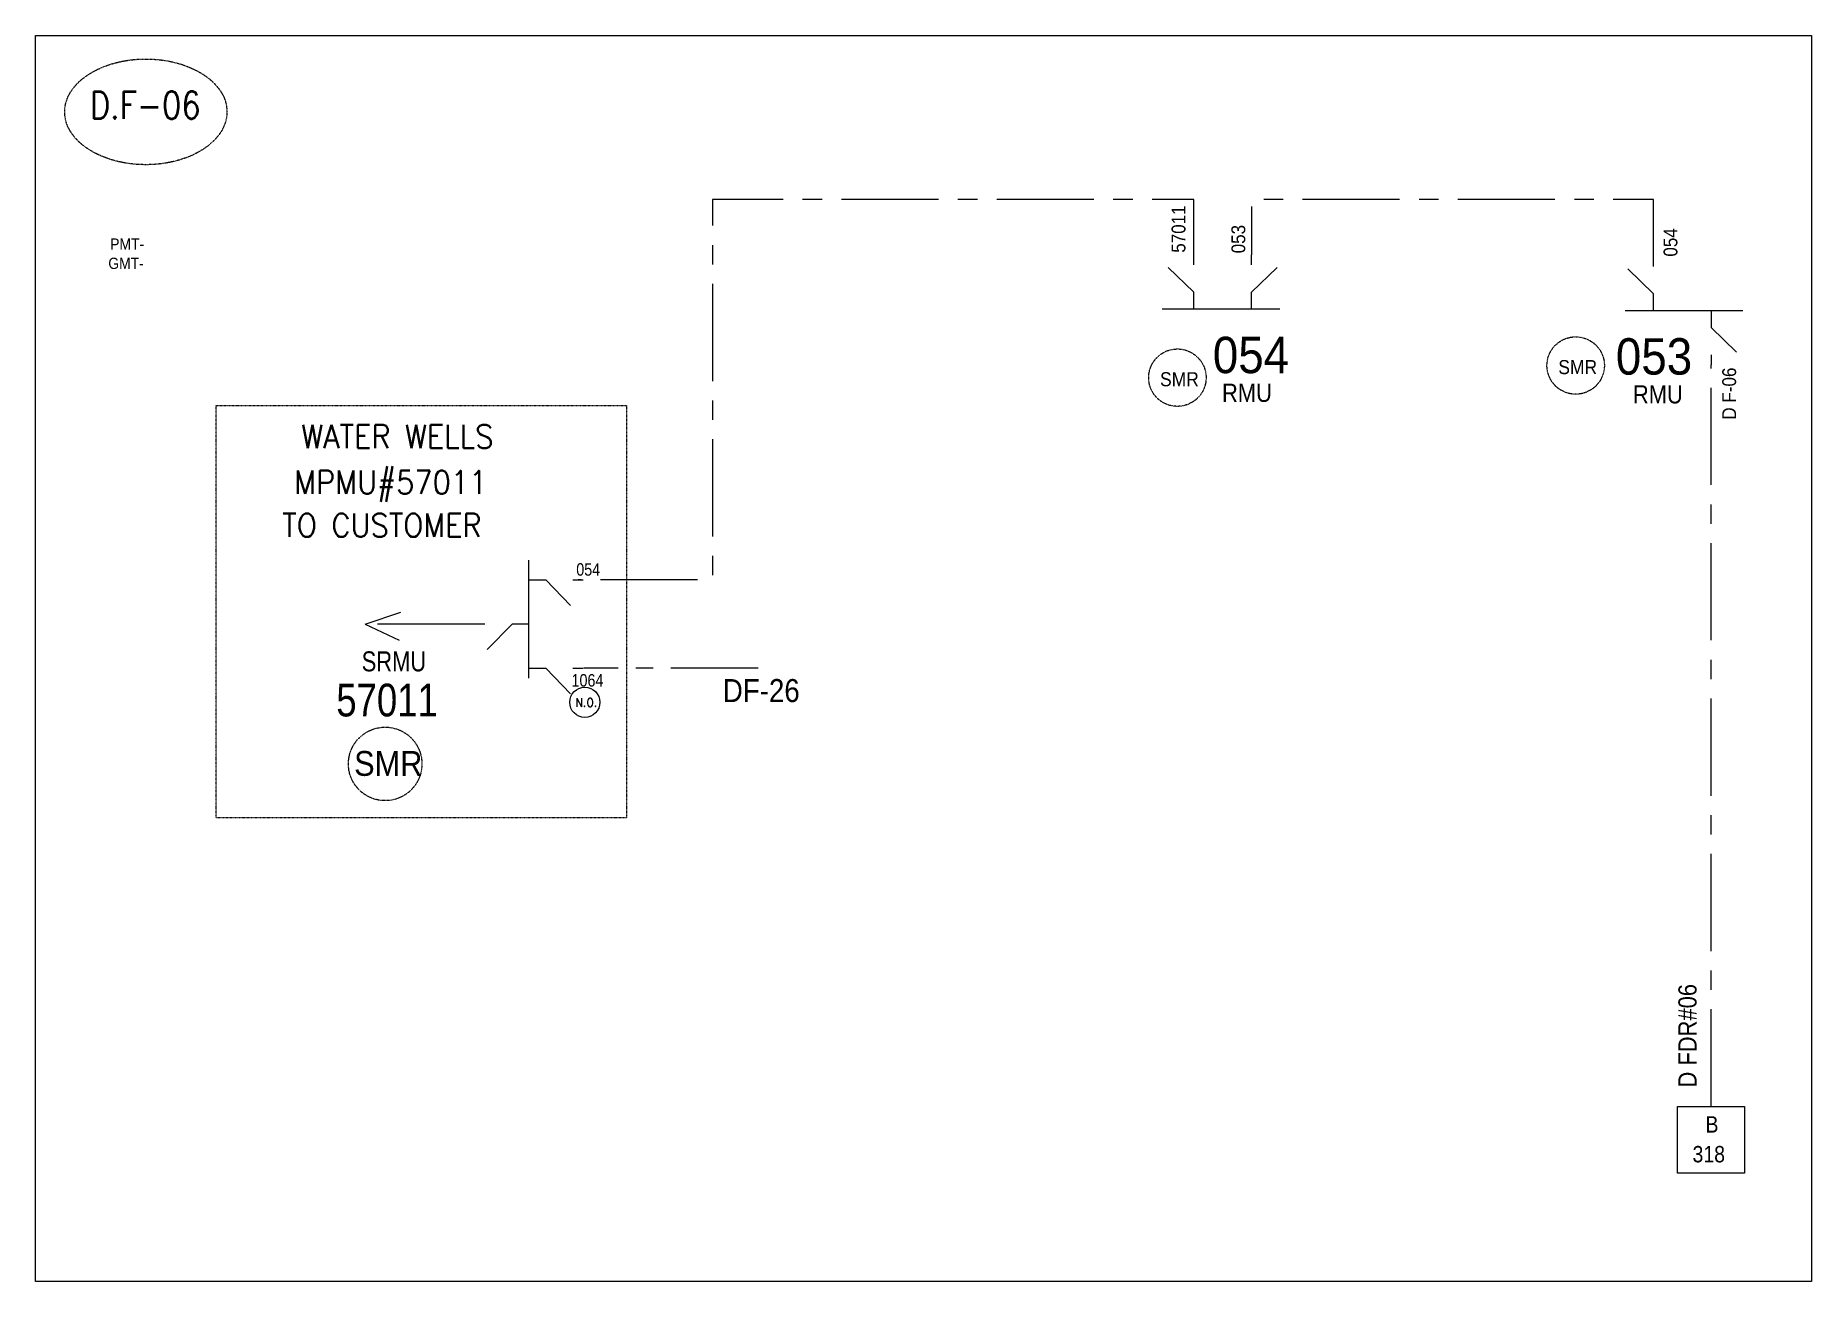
# Model space of a CAD drawing. Header units: metres. Extents: x 65984 to 144644, y -19036 to 23726.
# Drawn here: x 84420 to 85813, y 9149 to 10125 of the extents above; entities that cross this region are included whole.
import ezdxf
from ezdxf.enums import TextEntityAlignment as Align

# ---------------------------------------------------------------- set-up
doc = ezdxf.new("R2010")
doc.units = ezdxf.units.M
doc.header["$MEASUREMENT"] = 0
for name, pattern in [('( Center )', [2, 1.25, -0.25, 0.25, -0.25]), ('DGN Style 2', [0.023128, 0, -0.023128]), ('DGN Style 3', [0.013877, 0, -0.013877])]:
    doc.linetypes.add(name, pattern=pattern)
for name, color, linetype, lineweight in [('d_eos', 111, 'Continuous', 40), ('d_eos no', 121, 'Continuous', 40), ('d_switch', 95, 'Continuous', 40), ('d_tf no', 6, 'Continuous', 40), ('d_ug cable', 95, 'Continuous', 40), ('d_village name', 7, 'Continuous', 40), ('FDR  1  16', 234, 'Continuous', 40), ('FDR  4  08', 74, 'Continuous', 40), ('fedr no', 95, 'Continuous', 40), ('GRID STATION  04', 7, 'Continuous', 40), ('Level 37', 7, 'Continuous', 0), ('O H MAIN FEEDER', 4, 'Continuous', 100), ('SW N O', 114, 'Continuous', 30)]:
    doc.layers.add(name, color=color, linetype=linetype, lineweight=lineweight)
doc.styles.add('NASKHF', font='naskhf.shx', dxfattribs={"height": 8})
doc.styles.add('Style-Arial', font='arial.ttf')
doc.styles.add('Style-ENGINEERING', font='ENGINEERING.shx')
doc.styles.add('Style-msdefault', font='msdefault.shx')
doc.styles.add('Style-STANDARD', font='STANDARD.shx')

msp = doc.modelspace()

# ---------------------------------------------------------------- texts
at = {"layer": 'd_eos no', "color": 7, "linetype": 'Continuous', "lineweight": 13, "style": 'Style-Arial', "width": 0.88}
for s, p in [('PMT-', (84479, 9966)), ('GMT-', (84477.5, 9950.9))]:
    msp.add_text(s, height=8.84, dxfattribs=at).set_placement(p, align=Align.TOP_LEFT)
at = {"layer": 'd_eos no', "color": 2, "linetype": 'Continuous', "lineweight": 13, "style": 'Style-Arial', "width": 0.9}
msp.add_text('054', height=28.53, dxfattribs=at).set_placement((85403.1, 9860.4), align=Align.RIGHT)
msp.add_text('053', height=28.53, dxfattribs=at).set_placement((85659.2, 9859.3))
at = {"layer": 'd_eos no', "color": 2, "linetype": 'Continuous', "lineweight": 13, "style": 'Style-msdefault'}
for s, height, width, p in [('SRMU', 15.69, 0.818182, (84676.1, 9642.4)), ('57011', 25.68, 0.833333, (84656.2, 9617.1))]:
    msp.add_text(s, height=height, dxfattribs=dict(at, width=width)).set_placement(p, align=Align.TOP_LEFT)
at = {"layer": 'd_switch', "color": 7, "linetype": 'Continuous', "lineweight": 13, "style": 'Style-ENGINEERING', "width": 0.921053}
for s, p in [('57011', (85321.8, 9991.9)), ('053', (85368.7, 9976.6))]:
    msp.add_text(s, height=10.84, rotation=90, dxfattribs=at).set_placement(p, align=Align.RIGHT)
for s, p in [('054', (85696.6, 9974)), ('D F-06', (85742.6, 9864.8))]:
    msp.add_text(s, height=10.84, rotation=90, dxfattribs=at).set_placement(p, align=Align.TOP_RIGHT)
at = {"layer": 'd_switch', "color": 7, "linetype": 'Continuous', "lineweight": 13, "style": 'Style-ENGINEERING', "width": 0.857143}
msp.add_text('054', height=9.79, dxfattribs=at).set_placement((84844.3, 9711.5), align=Align.TOP_LEFT)
at = {"layer": 'd_switch', "color": 9, "linetype": 'Continuous', "lineweight": 13, "style": 'Style-ENGINEERING', "width": 0.857143}
msp.add_text('1064', height=9.79, dxfattribs=at).set_placement((84840.6, 9624.6), align=Align.TOP_LEFT)
at = {"layer": 'd_tf no', "color": 2, "lineweight": 13, "attachment_point": 1, "style": 'NASKHF'}
for insert, char_height in [((85614.1, 9870.7), 11.059), ((85301.9, 9861.2), 11.059), ((84670.2, 9564.3), 19.447)]:
    msp.add_mtext('\\Fmsdefault;\\H1x;\\W0.925;SMR\\P', dxfattribs=dict(at, insert=insert, char_height=char_height))
at = {"layer": 'd_village name', "color": 7, "linetype": 'Continuous', "lineweight": 13, "style": 'Style-STANDARD'}
for s, height, p in [('WATER WELLS', 18.264, (84704.1, 9810.8)), ('MPMU#57011', 18.26, (84698.9, 9774.9)), ('TO CUSTOMER ', 18.264, (84697.7, 9741.2))]:
    msp.add_text(s, height=height, dxfattribs=at).set_placement(p, align=Align.MIDDLE_CENTER)
at = {"layer": 'fedr no', "color": 6, "linetype": 'Continuous', "lineweight": 13, "style": 'Style-STANDARD', "width": 0.909091}
msp.add_text('D.F-06', height=21.27, dxfattribs=at).set_placement((84506.4, 10070.4), align=Align.MIDDLE_CENTER)
at = {"layer": 'GRID STATION  04', "color": 7, "linetype": 'Continuous', "lineweight": 13, "style": 'Style-msdefault', "width": 0.9}
msp.add_text('D FDR#06', height=14.27, rotation=90, dxfattribs=at).set_placement((85708.2, 9300.6), align=Align.TOP_LEFT)
at = {"layer": 'GRID STATION  04', "color": 121, "linetype": 'Continuous', "lineweight": 13, "style": 'Style-msdefault', "width": 0.888889}
for s, height, p in [('B', 12.8, (85729.5, 9278.1)), ('318', 12.84, (85719.3, 9254.8))]:
    msp.add_text(s, height=height, dxfattribs=at).set_placement(p, align=Align.TOP_LEFT)
at = {"layer": 'GRID STATION  04', "color": 55, "linetype": 'Continuous', "lineweight": 13, "insert": (84959.2, 9620.7), "char_height": 18.021, "attachment_point": 1, "style": 'NASKHF'}
msp.add_mtext('\\Fmsdefault;\\H1x;\\W0.9;DF-26', dxfattribs=at)
at = {"layer": 'Level 37', "color": 2, "linetype": 'Continuous', "lineweight": 13, "style": 'Style-msdefault', "width": 0.9}
msp.add_text('RMU', height=14.27, dxfattribs=at).set_placement((85389.6, 9837.9), align=Align.RIGHT)
msp.add_text('RMU', height=14.27, dxfattribs=at).set_placement((85672.6, 9836.7))

# ---------------------------------------------------------------- blocks, each defined once
blk = doc.blocks.new('*U1325')
at = {"layer": 'd_eos', "color": 2, "linetype": 'Continuous', "lineweight": 13, "ltscale": 1.821262}
for p, q in [((-7.45, 12.09), (-7.45, 14.91)), ((-7.45, 4.64), (-14.45, 11.44)), ((-7.45, -0.01), (-7.45, 4.64)), ((16.15, -0.01), (-16.17, -0.01)), ((8.41, -0.01), (8.41, -4.66)), ((8.41, -4.66), (15.41, -11.45)), ((8.41, -12.1), (8.41, -14.92))]:
    blk.add_line(p, q, dxfattribs=at)
blk = doc.blocks.new('*U1326')
at = {"layer": 'd_eos', "color": 2, "linetype": 'Continuous', "lineweight": 13, "ltscale": 1.821262}
for p, q in [((-12.95, 12.1), (-12.95, 14.93)), ((11.34, 12.1), (11.34, 14.92)), ((-12.95, 4.66), (-5.94, 11.45)), ((11.34, 4.66), (18.34, 11.45)), ((14.01, 0.01), (-18.32, 0.01)), ((-12.95, 0.01), (-12.95, 4.66)), ((-0.8, 0.01), (-0.8, -4.64)), ((11.34, 0.01), (11.34, 4.66)), ((-0.8, -4.64), (6.2, -11.44)), ((-0.8, -12.09), (-0.8, -14.91))]:
    blk.add_line(p, q, dxfattribs=at)
blk = doc.blocks.new('*U4114')
at = {"layer": 'SW N O', "color": 3, "lineweight": 13, "ltscale": 0.426762}
blk.add_circle((0, 0), 16.8, dxfattribs=at)
at = {"layer": 'SW N O', "color": 3, "lineweight": 13, "style": 'Style-STANDARD'}
blk.add_text('N.O.', height=9.6, dxfattribs=at).set_placement((1.7, -0.2), align=Align.MIDDLE_CENTER)

# ---------------------------------------------------------------- linework, layer by layer
at = {"layer": 'd_eos', "color": 2, "linetype": 'Continuous', "lineweight": 13, "ltscale": 1.821262}
for p, q in [((85328.4, 9923.9), (85308.4, 9943.3)), ((85328.4, 9945.2), (85328.4, 9953.2)), ((85373.6, 9945.2), (85373.6, 9953.2)), ((85373.6, 9923.9), (85393.6, 9943.3)), ((85328.4, 9910.7), (85328.4, 9923.9)), ((85373.6, 9910.7), (85373.6, 9923.9)), ((85395.7, 9910.7), (85303.5, 9910.7))]:
    msp.add_line(p, q, dxfattribs=at)
at = {"layer": 'd_ug cable', "color": 1, "linetype": 'DGN Style 3', "lineweight": 13}
for centre, radius in [((85627.7, 9866.4), 22.5), ((85315.5, 9856.9), 22.5), ((84694.5, 9554.2), 28.8)]:
    msp.add_circle(centre, radius, dxfattribs=at)
at = {"layer": 'FDR  1  16', "color": 5, "linetype": '( Center )', "lineweight": 13, "ltscale": 60.880128}
for p, q in [((85733.8, 9285.8), (85733.8, 9866.9)), ((84678.7, 9663.8), (84706.8, 9673.2)), ((84764.7, 9663.8), (84678.7, 9663.8)), ((84678.7, 9663.8), (84705.6, 9651.3))]:
    msp.add_line(p, q, dxfattribs=at)
at = {"layer": 'FDR  1  16', "color": 111, "linetype": '( Center )', "lineweight": 13, "ltscale": 54.792115}
msp.add_line((84986.8, 9629.2), (84850.1, 9629.2), dxfattribs=at)
at = {"layer": 'FDR  1  16', "color": 5, "linetype": '( Center )', "lineweight": 13, "ltscale": 60.880128, "flags": 128}
for points in [[(85328.4, 9953.2), (85328.4, 9996.6), (84951, 9996.6), (84951, 9698.5), (84845.8, 9698.5)], [(85688.6, 9952), (85688.6, 9996.6), (85373.6, 9996.6), (85373.6, 9953.2)]]:
    msp.add_lwpolyline(points, dxfattribs=at)
at = {"layer": 'FDR  4  08', "linetype": 'DGN Style 2', "lineweight": 13, "flags": 128}
msp.add_lwpolyline([(84562, 9835.1), (84883.7, 9835.1), (84883.7, 9511.9), (84562, 9511.9)], close=True, dxfattribs=at)
at = {"layer": 'fedr no', "color": 82, "linetype": 'DGN Style 3', "lineweight": 13, "true_color": 0x1dc70e}
msp.add_ellipse((84506.9, 10065.2), major_axis=(63.6, 0), ratio=0.651175, dxfattribs=at)
at = {"layer": 'GRID STATION  04', "color": 121, "linetype": 'Continuous', "lineweight": 13, "ltscale": 1.680292, "flags": 128}
msp.add_lwpolyline([(85707.6, 9233.4), (85707.6, 9285.8), (85760, 9285.8), (85760, 9233.4)], close=True, dxfattribs=at)
at = {"layer": 'O H MAIN FEEDER', "color": 140, "lineweight": 13, "ltscale": 0.498271, "flags": 128}
msp.add_lwpolyline([(84420.4, 10125), (85812.5, 10125), (85812.5, 9148.6), (84420.4, 9148.6)], close=True, dxfattribs=at)

# ---------------------------------------------------------------- block references
at = {"layer": 'd_eos', "color": 2, "linetype": 'Continuous', "lineweight": 13, "ltscale": 1.821262}
for name, p, xscale, yscale, zscale, rotation in [('*U1325', (85712.6, 9909.4), 2.853116706110002, 2.853116706110002, 2.853116706110002, 179.9971420911776), ('*U1326', (84807.2, 9661.5), 2.853116706110003, 2.853116706110003, 2.853116706110003, 270.0000000000001)]:
    msp.add_blockref(name, p, dxfattribs=dict(at, xscale=xscale, yscale=yscale, zscale=zscale, rotation=rotation))
at = {"layer": 'SW N O', "color": 3, "lineweight": 13, "xscale": 0.7040141051903084, "yscale": 0.7040141051903084, "zscale": 0.7040141051903084}
msp.add_blockref('*U4114', (84851, 9602.5), dxfattribs=at)

msp.set_redraw_order([(e.dxf.handle, doc.entitydb.next_handle()) for e in msp.query("TEXT MTEXT ATTDEF DIMENSION ARC_DIMENSION")])  # texts and dimensions are drawn at this point

doc.saveas('drawing.dxf')
